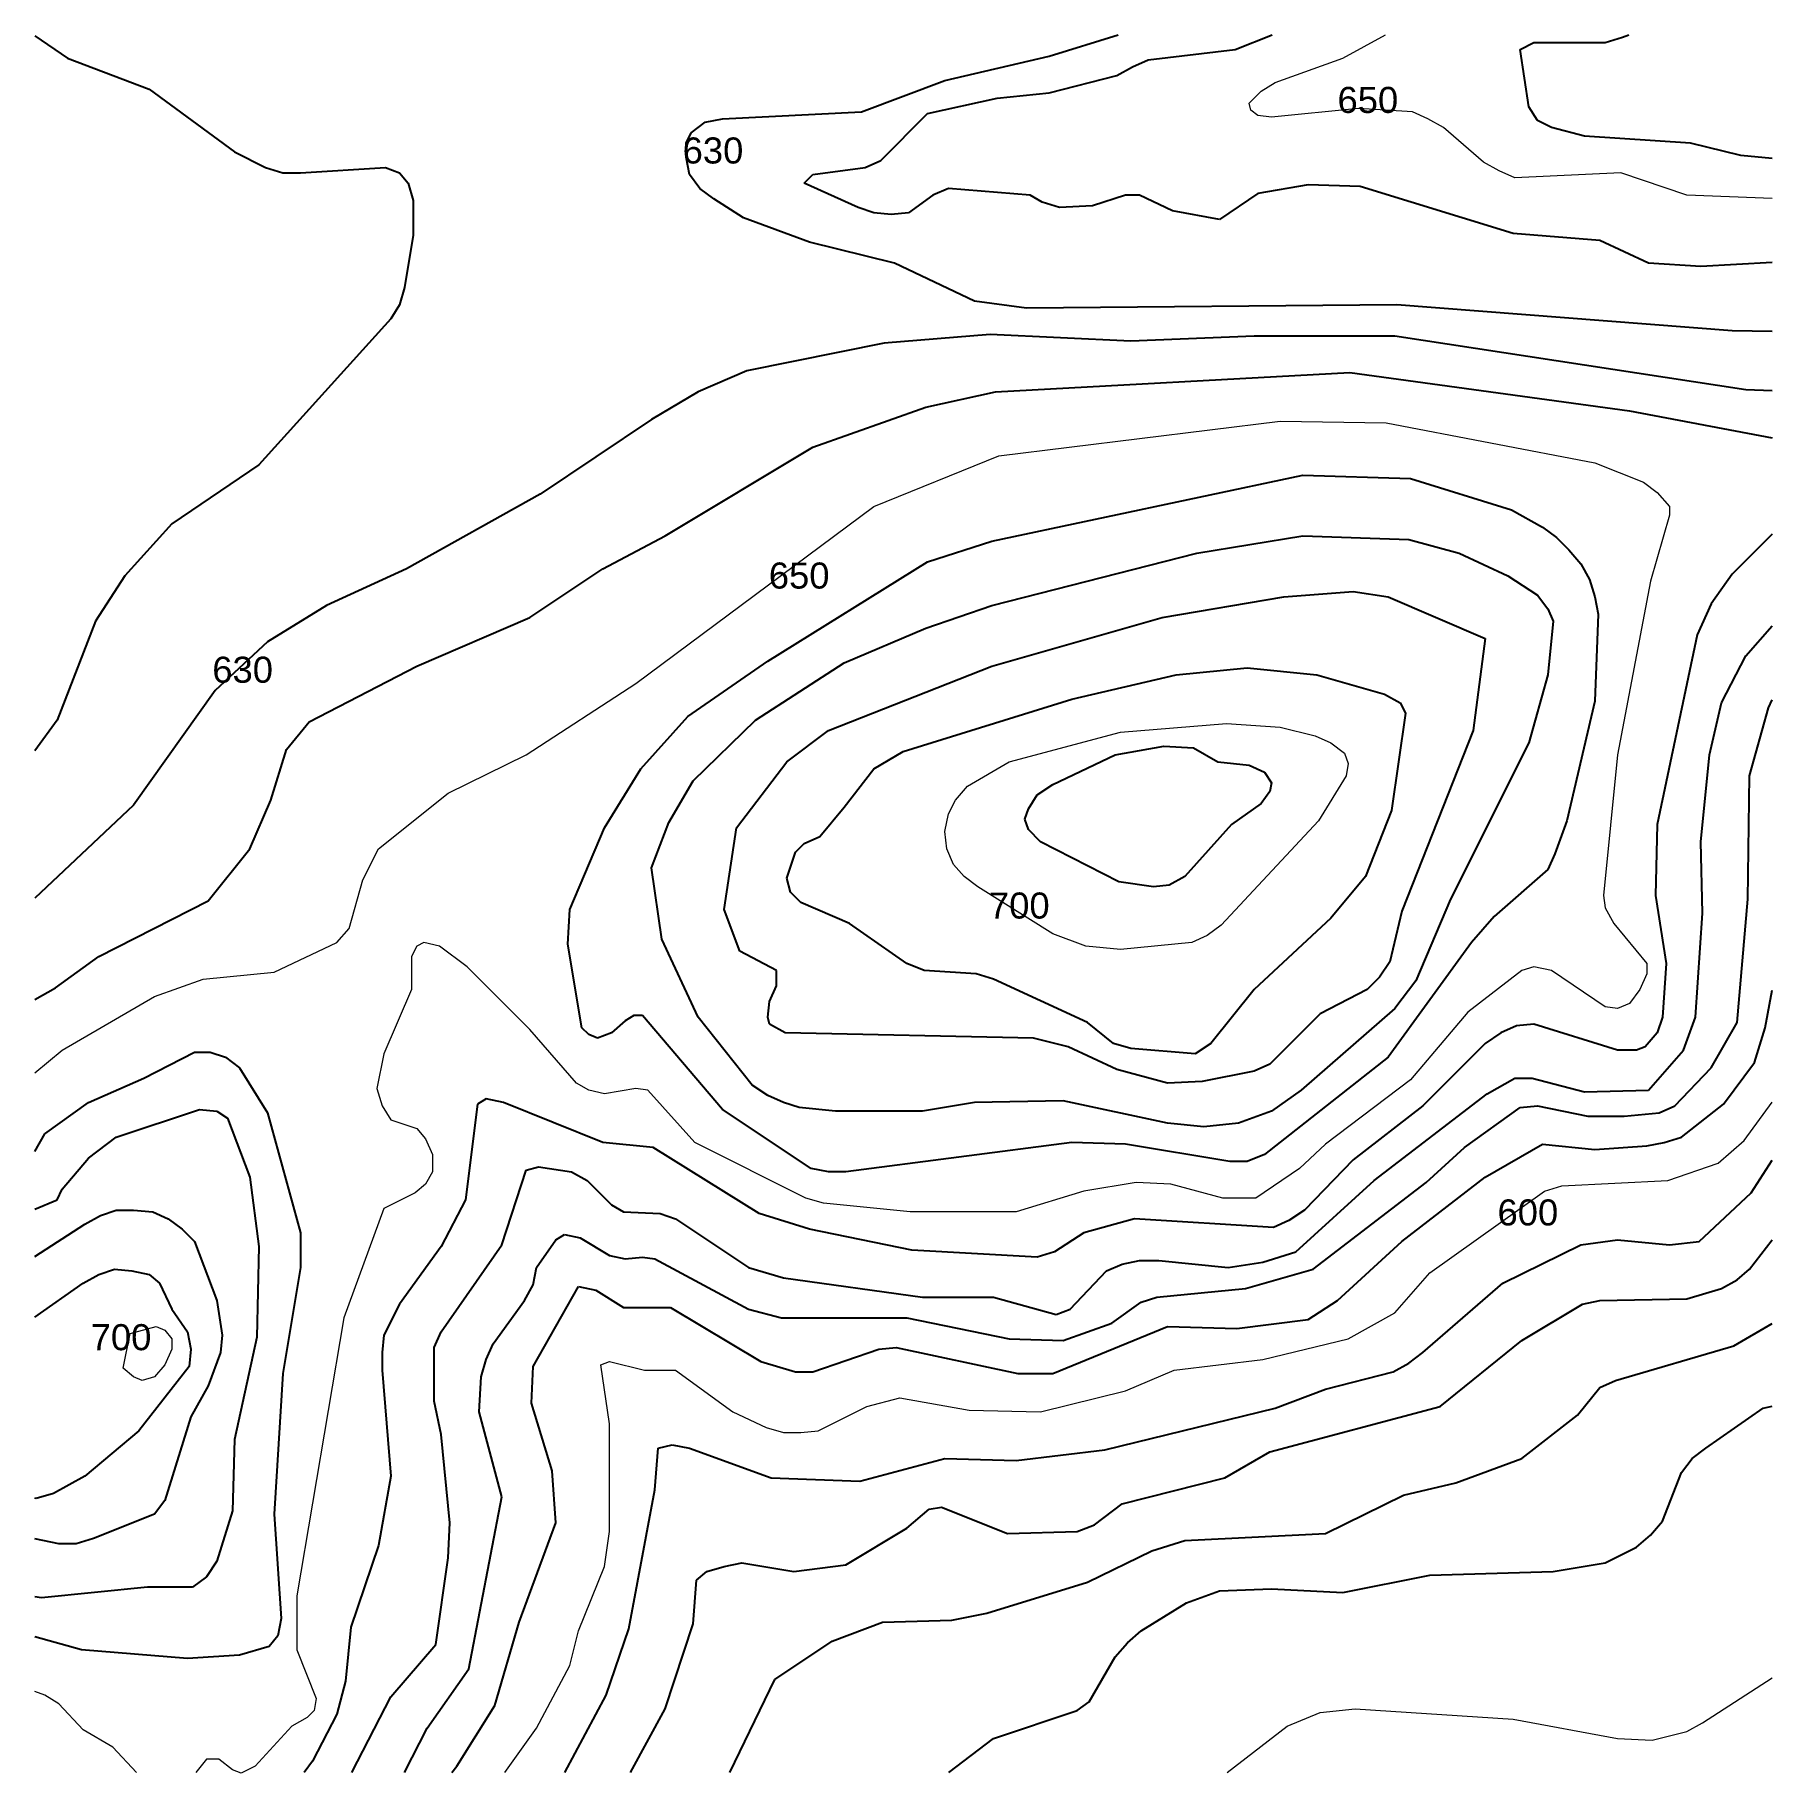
# Model space of a CAD drawing. Header units: metres. Extents: x 3447 to 9243, y 991 to 2215.
# Drawn here: x 3447 to 4447, y 991 to 1991 of the extents above; entities that cross this region are included whole.
import ezdxf

# ---------------------------------------------------------------- set-up
doc = ezdxf.new("R2010")
doc.units = ezdxf.units.M
doc.layers.add('cotas', color=7, linetype='Continuous')
doc.layers.add('l-nivel', color=7, linetype='Continuous')
doc.styles.get("Standard").update_dxf_attribs({"font": 'arial.ttf'})

msp = doc.modelspace()

# ---------------------------------------------------------------- texts
at = {"layer": 'cotas', "char_height": 15, "attachment_point": 1}
for s, insert in [('650', (4196.6, 1961.1)), ('630', (3819.7, 1932)), ('650', (3869.3, 1687.4)), ('630', (3549, 1633.2)), ('700', (3996, 1497.5)), ('600', (4288.7, 1320.9)), ('700', (3479, 1249.1))]:
    msp.add_mtext_dynamic_manual_height_columns(s, width=8.898, gutter_width=12.5, heights=[0], dxfattribs=dict(at, insert=insert))

# ---------------------------------------------------------------- linework, layer by layer
at = {"layer": 'l-nivel', "color": 30, "linetype": 'Continuous', "lineweight": -3}
for p, q in [((4030.7, 1978.7, 630), (4070.3, 1991.1, 630)), ((4137.7, 1982.7, 640), (4159, 1991.1, 640)), ((4360.7, 1989.7, 660), (4364.3, 1991.1, 660)), ((3446.8, 1990.4, 620), (3465.7, 1977.7, 620)), ((4087.7, 1976.7, 640), (4137.7, 1982.7, 640)), ((4301.7, 1982.7, 660), (4309.7, 1986.7, 660)), ((4306.7, 1949.7, 660), (4301.7, 1982.7, 660)), ((4309.7, 1986.7, 660), (4339.7, 1986.7, 660)), ((4339.7, 1986.7, 660), (4350.7, 1986.7, 660)), ((4350.7, 1986.7, 660), (4360.7, 1989.7, 660)), ((3465.7, 1977.7, 620), (3512.7, 1959.7, 620)), ((3970.7, 1964.7, 630), (4030.7, 1978.7, 630)), ((4069.7, 1967.7, 640), (4078.7, 1972.7, 640)), ((4078.7, 1972.7, 640), (4087.7, 1976.7, 640)), ((3922.7, 1946.7, 630), (3970.7, 1964.7, 630)), ((4030.7, 1957.7, 640), (4069.7, 1967.7, 640)), ((3512.7, 1959.7, 620), (3561.7, 1923.7, 620)), ((3960.7, 1945.7, 640), (4000.7, 1954.7, 640)), ((4000.7, 1954.7, 640), (4030.7, 1957.7, 640)), ((3832.7, 1940.7, 630), (3842.7, 1942.7, 630)), ((3842.7, 1942.7, 630), (3922.7, 1946.7, 630)), ((3933.7, 1918.7, 640), (3960.7, 1945.7, 640)), ((4311.7, 1941.7, 660), (4306.7, 1949.7, 660)), ((4319.7, 1937.7, 660), (4311.7, 1941.7, 660)), ((3821.7, 1928.7, 630), (3824.7, 1934.7, 630)), ((3824.7, 1934.7, 630), (3832.7, 1940.7, 630)), ((4338.7, 1932.7, 660), (4319.7, 1937.7, 660)), ((4399.7, 1928.7, 660), (4338.7, 1932.7, 660)), ((3561.7, 1923.7, 620), (3579.7, 1914.7, 620)), ((3821.7, 1920.7, 630), (3821.7, 1928.7, 630)), ((4428.7, 1921.7, 660), (4399.7, 1928.7, 660)), ((4446.8, 1919.9, 660), (4428.7, 1921.7, 660)), ((3579.7, 1914.7, 620), (3589.7, 1911.7, 620)), ((3589.7, 1911.7, 620), (3599.7, 1911.7, 620)), ((3599.7, 1911.7, 620), (3648.7, 1914.7, 620)), ((3648.7, 1914.7, 620), (3656.7, 1911.7, 620)), ((3656.7, 1911.7, 620), (3661.7, 1905.7, 620)), ((3823.7, 1910.7, 630), (3821.7, 1920.7, 630)), ((3894.7, 1910.7, 640), (3924.7, 1914.7, 640)), ((3924.7, 1914.7, 640), (3933.7, 1918.7, 640)), ((3661.7, 1905.7, 620), (3664.7, 1895.7, 620)), ((3829.7, 1902.7, 630), (3823.7, 1910.7, 630)), ((3837.7, 1896.7, 630), (3829.7, 1902.7, 630)), ((3889.7, 1905.7, 640), (3894.7, 1910.7, 640)), ((3920.7, 1891.7, 640), (3889.7, 1905.7, 640)), ((3972.7, 1902.7, 640), (3963.7, 1898.7, 640)), ((4019.7, 1898.7, 640), (3972.7, 1902.7, 640)), ((4179.7, 1904.7, 640), (4150.7, 1899.7, 640)), ((4209.7, 1903.7, 640), (4179.7, 1904.7, 640)), ((4297.7, 1876.7, 640), (4209.7, 1903.7, 640)), ((3664.7, 1895.7, 620), (3664.7, 1875.7, 620)), ((3854.7, 1885.7, 630), (3837.7, 1896.7, 630)), ((3929.7, 1888.7, 640), (3920.7, 1891.7, 640)), ((3963.7, 1898.7, 640), (3949.7, 1888.7, 640)), ((4026.7, 1894.7, 640), (4019.7, 1898.7, 640)), ((4036.7, 1891.7, 640), (4026.7, 1894.7, 640)), ((4055.7, 1892.7, 640), (4036.7, 1891.7, 640)), ((4074.7, 1898.7, 640), (4055.7, 1892.7, 640)), ((4082.7, 1898.7, 640), (4074.7, 1898.7, 640)), ((4101.7, 1889.7, 640), (4082.7, 1898.7, 640)), ((4150.7, 1899.7, 640), (4128.7, 1884.7, 640)), ((3892.7, 1871.7, 630), (3854.7, 1885.7, 630)), ((3939.7, 1887.7, 640), (3929.7, 1888.7, 640)), ((3949.7, 1888.7, 640), (3939.7, 1887.7, 640)), ((4128.7, 1884.7, 640), (4101.7, 1889.7, 640)), ((3664.7, 1875.7, 620), (3659.7, 1845.7, 620)), ((3941.7, 1859.7, 630), (3892.7, 1871.7, 630)), ((4347.7, 1872.7, 640), (4297.7, 1876.7, 640)), ((4375.7, 1859.7, 640), (4347.7, 1872.7, 640)), ((3987.7, 1837.7, 630), (3941.7, 1859.7, 630)), ((4405.7, 1857.7, 640), (4375.7, 1859.7, 640)), ((4446.8, 1860, 640), (4405.7, 1857.7, 640)), ((3659.7, 1845.7, 620), (3656.7, 1835.7, 620)), ((3656.7, 1835.7, 620), (3651.7, 1827.7, 620)), ((4017.7, 1833.7, 630), (3987.7, 1837.7, 630)), ((4230.7, 1835.7, 630), (4017.7, 1833.7, 630)), ((4423.7, 1820.7, 630), (4230.7, 1835.7, 630)), ((3651.7, 1827.7, 620), (3575.7, 1743.7, 620)), ((3935.7, 1813.7, 630), (3856.7, 1797.7, 630)), ((3996.7, 1818.7, 630), (3935.7, 1813.7, 630)), ((4077.7, 1814.7, 630), (3996.7, 1818.7, 630)), ((4148.7, 1817.7, 630), (4077.7, 1814.7, 630)), ((4229.7, 1817.7, 630), (4148.7, 1817.7, 630)), ((4431.7, 1786.7, 630), (4229.7, 1817.7, 630)), ((4446.8, 1820.3, 630), (4423.7, 1820.7, 630)), ((3856.7, 1797.7, 630), (3828.7, 1785.7, 630)), ((3999.7, 1785.7, 640), (4203.7, 1796.7, 640)), ((4203.7, 1796.7, 640), (4364.7, 1774.7, 640)), ((3828.7, 1785.7, 630), (3801.7, 1769.7, 630)), ((3959.7, 1776.7, 640), (3999.7, 1785.7, 640)), ((4446.8, 1786.2, 630), (4431.7, 1786.7, 630)), ((3894.7, 1753.7, 640), (3959.7, 1776.7, 640)), ((4364.7, 1774.7, 640), (4446.8, 1759.2, 640)), ((3801.7, 1769.7, 630), (3737.7, 1726.7, 630)), ((3809.7, 1702.7, 640), (3894.7, 1753.7, 640)), ((3575.7, 1743.7, 620), (3525.7, 1709.7, 620)), ((3997.7, 1699.7, 660), (4176.7, 1737.7, 660)), ((4176.7, 1737.7, 660), (4238.7, 1735.7, 660)), ((4238.7, 1735.7, 660), (4296.7, 1717.7, 660)), ((3737.7, 1726.7, 630), (3660.7, 1683.7, 630)), ((4296.7, 1717.7, 660), (4314.7, 1707.7, 660)), ((3525.7, 1709.7, 620), (3498.7, 1679.7, 620)), ((3773.7, 1683.7, 640), (3809.7, 1702.7, 640)), ((4115.7, 1692.7, 670), (4176.7, 1702.7, 670)), ((4176.7, 1702.7, 670), (4237.7, 1700.7, 670)), ((4314.7, 1707.7, 660), (4322.7, 1701.7, 660)), ((4322.7, 1701.7, 660), (4329.7, 1694.7, 660)), ((4446.8, 1703.8, 640), (4423.7, 1680.7, 640)), ((3960.7, 1687.7, 660), (3997.7, 1699.7, 660)), ((3997.7, 1662.7, 670), (4115.7, 1692.7, 670)), ((4237.7, 1700.7, 670), (4266.7, 1692.7, 670)), ((4266.7, 1692.7, 670), (4294.7, 1679.7, 670)), ((4329.7, 1694.7, 660), (4336.7, 1686.7, 660)), ((3660.7, 1683.7, 630), (3614.7, 1662.7, 630)), ((3731.7, 1655.7, 640), (3773.7, 1683.7, 640)), ((3868.7, 1630.7, 660), (3960.7, 1687.7, 660)), ((4336.7, 1686.7, 660), (4341.7, 1677.7, 660)), ((3498.7, 1679.7, 620), (3481.7, 1653.7, 620)), ((4165.7, 1667.7, 680), (4205.7, 1670.7, 680)), ((4205.7, 1670.7, 680), (4225.7, 1667.7, 680)), ((4294.7, 1679.7, 670), (4311.7, 1668.7, 670)), ((4341.7, 1677.7, 660), (4344.7, 1667.7, 660)), ((4423.7, 1680.7, 640), (4411.7, 1663.7, 640)), ((3614.7, 1662.7, 630), (3580.7, 1641.7, 630)), ((3959.7, 1649.7, 670), (3997.7, 1662.7, 670)), ((4095.7, 1655.7, 680), (4165.7, 1667.7, 680)), ((4225.7, 1667.7, 680), (4281.7, 1643.7, 680)), ((4311.7, 1668.7, 670), (4317.7, 1660.7, 670)), ((4317.7, 1660.7, 670), (4320.7, 1653.7, 670)), ((4344.7, 1667.7, 660), (4346.7, 1657.7, 660)), ((4411.7, 1663.7, 640), (4403.7, 1645.7, 640)), ((3481.7, 1653.7, 620), (3459.7, 1596.7, 620)), ((3666.7, 1627.7, 640), (3731.7, 1655.7, 640)), ((3997.7, 1627.7, 680), (4095.7, 1655.7, 680)), ((4320.7, 1653.7, 670), (4317.7, 1622.7, 670)), ((4346.7, 1657.7, 660), (4344.7, 1607.7, 660)), ((4431.7, 1633.7, 630), (4446.8, 1651, 630)), ((3580.7, 1641.7, 630), (3550.7, 1613.7, 630)), ((3912.7, 1629.7, 670), (3959.7, 1649.7, 670)), ((4281.7, 1643.7, 680), (4274.7, 1590.7, 680)), ((4403.7, 1645.7, 640), (4380.7, 1536.7, 640)), ((3822.7, 1598.7, 660), (3868.7, 1630.7, 660)), ((4417.7, 1606.7, 630), (4431.7, 1633.7, 630)), ((3604.7, 1595.7, 640), (3666.7, 1627.7, 640)), ((3861.7, 1596.7, 670), (3912.7, 1629.7, 670)), ((3903.7, 1590.7, 680), (3997.7, 1627.7, 680)), ((4043.7, 1608.7, 690), (4103.7, 1622.7, 690)), ((4103.7, 1622.7, 690), (4144.7, 1626.7, 690)), ((4144.7, 1626.7, 690), (4184.7, 1622.7, 690)), ((4184.7, 1622.7, 690), (4223.7, 1611.7, 690)), ((4317.7, 1622.7, 670), (4306.7, 1583.7, 670)), ((3550.7, 1613.7, 630), (3503.7, 1547.7, 630)), ((4223.7, 1611.7, 690), (4232.7, 1606.7, 690)), ((3946.7, 1578.7, 690), (4043.7, 1608.7, 690)), ((4235.7, 1600.7, 690), (4227.7, 1544.7, 690)), ((4232.7, 1606.7, 690), (4235.7, 1600.7, 690)), ((4344.7, 1607.7, 660), (4328.7, 1538.7, 660)), ((4410.7, 1576.7, 630), (4417.7, 1606.7, 630)), ((4433.7, 1564.7, 620), (4444.7, 1603.7, 620)), ((4444.7, 1603.7, 620), (4446.8, 1608.4, 620)), ((3459.7, 1596.7, 620), (3446.8, 1579.1, 620)), ((3591.7, 1579.7, 640), (3604.7, 1595.7, 640)), ((3795.7, 1568.7, 660), (3822.7, 1598.7, 660)), ((3825.7, 1561.7, 670), (3861.7, 1596.7, 670)), ((3879.7, 1572.7, 680), (3903.7, 1590.7, 680)), ((4274.7, 1590.7, 680), (4233.7, 1486.7, 680)), ((4068.7, 1576.7, 710), (4096.7, 1581.7, 710)), ((4096.7, 1581.7, 710), (4113.7, 1580.7, 710)), ((4113.7, 1580.7, 710), (4127.7, 1572.7, 710)), ((4306.7, 1583.7, 670), (4261.7, 1493.7, 670)), ((3582.7, 1550.7, 640), (3591.7, 1579.7, 640)), ((3850.7, 1534.7, 680), (3879.7, 1572.7, 680)), ((3929.7, 1568.7, 690), (3946.7, 1578.7, 690)), ((4032.7, 1559.7, 710), (4068.7, 1576.7, 710)), ((4127.7, 1572.7, 710), (4145.7, 1570.7, 710)), ((4145.7, 1570.7, 710), (4154.7, 1566.7, 710)), ((4405.7, 1526.7, 630), (4410.7, 1576.7, 630)), ((3774.7, 1534.7, 660), (3795.7, 1568.7, 660)), ((3811.7, 1537.7, 670), (3825.7, 1561.7, 670)), ((3912.7, 1546.7, 690), (3929.7, 1568.7, 690)), ((4154.7, 1566.7, 710), (4158.7, 1560.7, 710)), ((4158.7, 1560.7, 710), (4157.7, 1555.7, 710)), ((4432.7, 1493.7, 620), (4433.7, 1564.7, 620)), ((3570.7, 1522.7, 640), (3582.7, 1550.7, 640)), ((4018.7, 1545.7, 710), (4023.7, 1553.7, 710)), ((4023.7, 1553.7, 710), (4032.7, 1559.7, 710)), ((4157.7, 1555.7, 710), (4152.7, 1548.7, 710)), ((3503.7, 1547.7, 630), (3446.8, 1494.3, 630)), ((3898.7, 1529.7, 690), (3912.7, 1546.7, 690)), ((4016.7, 1539.7, 710), (4018.7, 1545.7, 710)), ((4152.7, 1548.7, 710), (4135.7, 1536.7, 710)), ((4227.7, 1544.7, 690), (4212.7, 1506.7, 690)), ((3754.7, 1487.7, 660), (3774.7, 1534.7, 660)), ((3801.7, 1511.7, 670), (3811.7, 1537.7, 670)), ((3843.7, 1487.7, 680), (3850.7, 1534.7, 680)), ((4018.7, 1533.7, 710), (4016.7, 1539.7, 710)), ((4025.7, 1526.7, 710), (4018.7, 1533.7, 710)), ((4135.7, 1536.7, 710), (4108.7, 1506.7, 710)), ((4328.7, 1538.7, 660), (4321.7, 1519.7, 660)), ((4380.7, 1536.7, 640), (4379.7, 1495.7, 640)), ((3546.7, 1492.7, 640), (3570.7, 1522.7, 640)), ((3879.7, 1505.7, 690), (3884.7, 1520.7, 690)), ((3884.7, 1520.7, 690), (3889.7, 1525.7, 690)), ((3889.7, 1525.7, 690), (3898.7, 1529.7, 690)), ((4070.7, 1503.7, 710), (4025.7, 1526.7, 710)), ((4406.7, 1485.7, 630), (4405.7, 1526.7, 630)), ((3807.7, 1470.7, 670), (3801.7, 1511.7, 670)), ((4317.7, 1510.7, 660), (4286.7, 1483.7, 660)), ((4321.7, 1519.7, 660), (4317.7, 1510.7, 660)), ((3881.7, 1497.7, 690), (3879.7, 1505.7, 690)), ((4090.7, 1500.7, 710), (4070.7, 1503.7, 710)), ((4099.7, 1501.7, 710), (4090.7, 1500.7, 710)), ((4108.7, 1506.7, 710), (4099.7, 1501.7, 710)), ((4212.7, 1506.7, 690), (4192.7, 1482.7, 690)), ((3483.7, 1460.7, 640), (3546.7, 1492.7, 640)), ((3887.7, 1491.7, 690), (3881.7, 1497.7, 690)), ((3915.7, 1479.7, 690), (3887.7, 1491.7, 690)), ((4261.7, 1493.7, 670), (4241.7, 1446.7, 670)), ((4379.7, 1495.7, 640), (4385.7, 1456.7, 640)), ((4426.7, 1422.7, 620), (4432.7, 1493.7, 620)), ((3753.7, 1467.7, 660), (3754.7, 1487.7, 660)), ((3852.7, 1463.7, 680), (3843.7, 1487.7, 680)), ((4192.7, 1482.7, 690), (4148.7, 1441.7, 690)), ((4233.7, 1486.7, 680), (4226.7, 1457.7, 680)), ((4286.7, 1483.7, 660), (4273.7, 1468.7, 660)), ((4402.7, 1425.7, 630), (4406.7, 1485.7, 630)), ((3828.7, 1425.7, 670), (3807.7, 1470.7, 670)), ((3948.7, 1456.7, 690), (3915.7, 1479.7, 690)), ((3458.7, 1442.7, 640), (3483.7, 1460.7, 640)), ((3761.7, 1419.7, 660), (3753.7, 1467.7, 660)), ((3873.7, 1452.7, 680), (3852.7, 1463.7, 680)), ((4273.7, 1468.7, 660), (4225.7, 1402.7, 660)), ((3873.7, 1443.7, 680), (3873.7, 1452.7, 680)), ((3958.7, 1452.7, 690), (3948.7, 1456.7, 690)), ((3988.7, 1450.7, 690), (3958.7, 1452.7, 690)), ((3998.7, 1447.7, 690), (3988.7, 1450.7, 690)), ((4226.7, 1457.7, 680), (4220.7, 1448.7, 680)), ((4385.7, 1456.7, 640), (4383.7, 1425.7, 640)), ((3446.8, 1436, 640), (3458.7, 1442.7, 640)), ((3869.7, 1434.7, 680), (3873.7, 1443.7, 680)), ((4052.7, 1422.7, 690), (3998.7, 1447.7, 690)), ((4148.7, 1441.7, 690), (4123.7, 1410.7, 690)), ((4213.7, 1441.7, 680), (4186.7, 1427.7, 680)), ((4220.7, 1448.7, 680), (4213.7, 1441.7, 680)), ((4241.7, 1446.7, 670), (4229.7, 1430.7, 670)), ((4442.7, 1419.7, 610), (4446.8, 1441.3, 610)), ((3868.7, 1425.7, 680), (3869.7, 1434.7, 680)), ((4229.7, 1430.7, 670), (4175.7, 1383.7, 670)), ((3786.7, 1423.7, 660), (3778.7, 1416.7, 660)), ((3791.7, 1426.7, 660), (3786.7, 1423.7, 660)), ((3796.7, 1426.7, 660), (3791.7, 1426.7, 660)), ((3842.7, 1372.7, 660), (3796.7, 1426.7, 660)), ((3859.7, 1386.7, 670), (3828.7, 1425.7, 670)), ((3869.7, 1421.7, 680), (3868.7, 1425.7, 680)), ((3878.7, 1416.7, 680), (3869.7, 1421.7, 680)), ((4067.7, 1410.7, 690), (4052.7, 1422.7, 690)), ((4186.7, 1427.7, 680), (4157.7, 1398.7, 680)), ((4299.7, 1420.7, 640), (4290.7, 1416.7, 640)), ((4309.7, 1421.7, 640), (4299.7, 1420.7, 640)), ((4357.7, 1406.7, 640), (4309.7, 1421.7, 640)), ((4383.7, 1425.7, 640), (4380.7, 1416.7, 640)), ((4395.7, 1406.7, 630), (4402.7, 1425.7, 630)), ((4411.7, 1396.7, 620), (4426.7, 1422.7, 620)), ((3765.7, 1415.7, 660), (3761.7, 1419.7, 660)), ((3770.7, 1413.7, 660), (3765.7, 1415.7, 660)), ((3778.7, 1416.7, 660), (3770.7, 1413.7, 660)), ((4021.7, 1413.7, 680), (3878.7, 1416.7, 680)), ((4041.7, 1408.7, 680), (4021.7, 1413.7, 680)), ((4077.7, 1407.7, 690), (4067.7, 1410.7, 690)), ((4123.7, 1410.7, 690), (4114.7, 1404.7, 690)), ((4281.7, 1410.7, 640), (4245.7, 1374.7, 640)), ((4290.7, 1416.7, 640), (4281.7, 1410.7, 640)), ((4380.7, 1416.7, 640), (4373.7, 1408.7, 640)), ((4436.7, 1399.7, 610), (4442.7, 1419.7, 610)), ((3509.7, 1390.7, 660), (3538.7, 1405.7, 660)), ((3538.7, 1405.7, 660), (3547.7, 1405.7, 660)), ((3547.7, 1405.7, 660), (3556.7, 1402.7, 660)), ((3556.7, 1402.7, 660), (3564.7, 1396.7, 660)), ((4069.7, 1395.7, 680), (4041.7, 1408.7, 680)), ((4114.7, 1404.7, 690), (4077.7, 1407.7, 690)), ((4225.7, 1402.7, 660), (4154.7, 1346.7, 660)), ((4368.7, 1406.7, 640), (4357.7, 1406.7, 640)), ((4373.7, 1408.7, 640), (4368.7, 1406.7, 640)), ((4375.7, 1383.7, 630), (4395.7, 1406.7, 630)), ((3477.7, 1376.7, 660), (3509.7, 1390.7, 660)), ((3564.7, 1396.7, 660), (3580.7, 1370.7, 660)), ((4098.7, 1387.7, 680), (4069.7, 1395.7, 680)), ((4148.7, 1394.7, 680), (4118.7, 1388.7, 680)), ((4157.7, 1398.7, 680), (4148.7, 1394.7, 680)), ((4282.7, 1381.7, 630), (4298.7, 1390.7, 630)), ((4298.7, 1390.7, 630), (4308.7, 1390.7, 630)), ((4308.7, 1390.7, 630), (4338.7, 1382.7, 630)), ((4390.7, 1374.7, 620), (4411.7, 1396.7, 620)), ((4418.7, 1375.7, 610), (4436.7, 1399.7, 610)), ((3868.7, 1380.7, 670), (3859.7, 1386.7, 670)), ((3877.7, 1376.7, 670), (3868.7, 1380.7, 670)), ((4118.7, 1388.7, 680), (4098.7, 1387.7, 680)), ((4175.7, 1383.7, 670), (4158.7, 1371.7, 670)), ((4217.7, 1331.7, 630), (4282.7, 1381.7, 630)), ((4338.7, 1382.7, 630), (4375.7, 1383.7, 630)), ((3452.7, 1358.7, 660), (3477.7, 1376.7, 660)), ((3493.7, 1356.7, 670), (3541.7, 1372.7, 670)), ((3541.7, 1372.7, 670), (3551.7, 1371.7, 670)), ((3551.7, 1371.7, 670), (3557.7, 1367.7, 670)), ((3580.7, 1370.7, 660), (3599.7, 1301.7, 660)), ((3701.7, 1375.7, 640), (3694.7, 1320.7, 640)), ((3706.7, 1378.7, 640), (3701.7, 1375.7, 640)), ((3716.7, 1376.7, 640), (3706.7, 1378.7, 640)), ((3773.7, 1353.7, 640), (3716.7, 1376.7, 640)), ((3893.7, 1338.7, 660), (3842.7, 1372.7, 660)), ((3886.7, 1373.7, 670), (3877.7, 1376.7, 670)), ((3907.7, 1371.7, 670), (3886.7, 1373.7, 670)), ((3957.7, 1371.7, 670), (3907.7, 1371.7, 670)), ((3987.7, 1376.7, 670), (3957.7, 1371.7, 670)), ((4038.7, 1377.7, 670), (3987.7, 1376.7, 670)), ((4098.7, 1364.7, 670), (4038.7, 1377.7, 670)), ((4158.7, 1371.7, 670), (4139.7, 1364.7, 670)), ((4245.7, 1374.7, 640), (4205.7, 1343.7, 640)), ((4269.7, 1350.7, 620), (4301.7, 1373.7, 620)), ((4301.7, 1373.7, 620), (4311.7, 1374.7, 620)), ((4311.7, 1374.7, 620), (4340.7, 1368.7, 620)), ((4361.7, 1368.7, 620), (4381.7, 1370.7, 620)), ((4381.7, 1370.7, 620), (4390.7, 1374.7, 620)), ((4394.7, 1356.7, 610), (4418.7, 1375.7, 610)), ((3557.7, 1367.7, 670), (3570.7, 1333.7, 670)), ((4119.7, 1362.7, 670), (4098.7, 1364.7, 670)), ((4139.7, 1364.7, 670), (4119.7, 1362.7, 670)), ((4340.7, 1368.7, 620), (4361.7, 1368.7, 620)), ((3446.8, 1348.4, 660), (3452.7, 1358.7, 660)), ((3477.7, 1344.7, 670), (3493.7, 1356.7, 670)), ((3802.7, 1350.7, 640), (3773.7, 1353.7, 640)), ((3863.7, 1312.7, 640), (3802.7, 1350.7, 640)), ((4043.7, 1353.7, 660), (3913.7, 1336.7, 660)), ((4074.7, 1352.7, 660), (4043.7, 1353.7, 660)), ((4134.7, 1342.7, 660), (4074.7, 1352.7, 660)), ((4247.7, 1330.7, 620), (4269.7, 1350.7, 620)), ((4281.7, 1333.7, 610), (4314.7, 1352.7, 610)), ((4314.7, 1352.7, 610), (4344.7, 1349.7, 610)), ((4344.7, 1349.7, 610), (4374.7, 1351.7, 610)), ((4374.7, 1351.7, 610), (4384.7, 1353.7, 610)), ((4384.7, 1353.7, 610), (4394.7, 1356.7, 610)), ((3462.7, 1326.7, 670), (3477.7, 1344.7, 670)), ((4144.7, 1342.7, 660), (4134.7, 1342.7, 660)), ((4154.7, 1346.7, 660), (4144.7, 1342.7, 660)), ((4205.7, 1343.7, 640), (4177.7, 1314.7, 640)), ((4434.7, 1324.7, 590), (4446.8, 1343.4, 590)), ((3570.7, 1333.7, 670), (3575.7, 1293.7, 670)), ((3715.7, 1294.7, 630), (3729.7, 1337.7, 630)), ((3729.7, 1337.7, 630), (3736.7, 1339.7, 630)), ((3736.7, 1339.7, 630), (3755.7, 1336.7, 630)), ((3755.7, 1336.7, 630), (3764.7, 1331.7, 630)), ((3764.7, 1331.7, 630), (3778.7, 1317.7, 630)), ((3903.7, 1336.7, 660), (3893.7, 1338.7, 660)), ((3913.7, 1336.7, 660), (3903.7, 1336.7, 660)), ((4172.7, 1290.7, 630), (4217.7, 1331.7, 630)), ((4182.7, 1280.7, 620), (4247.7, 1330.7, 620)), ((4233.7, 1296.7, 610), (4281.7, 1333.7, 610)), ((3446.8, 1315.2, 670), (3459.7, 1320.7, 670)), ((3459.7, 1320.7, 670), (3462.7, 1326.7, 670)), ((3694.7, 1320.7, 640), (3680.7, 1293.7, 640)), ((4404.7, 1296.7, 590), (4434.7, 1324.7, 590)), ((3475.7, 1306.7, 680), (3484.7, 1311.7, 680)), ((3484.7, 1311.7, 680), (3493.7, 1314.7, 680)), ((3493.7, 1314.7, 680), (3503.7, 1314.7, 680)), ((3503.7, 1314.7, 680), (3514.7, 1313.7, 680)), ((3514.7, 1313.7, 680), (3523.7, 1309.7, 680)), ((3778.7, 1317.7, 630), (3785.7, 1313.7, 630)), ((3785.7, 1313.7, 630), (3806.7, 1312.7, 630)), ((3806.7, 1312.7, 630), (3815.7, 1309.7, 630)), ((3892.7, 1303.7, 640), (3863.7, 1312.7, 640)), ((4177.7, 1314.7, 640), (4168.7, 1308.7, 640)), ((3446.8, 1288, 680), (3475.7, 1306.7, 680)), ((3523.7, 1309.7, 680), (3531.7, 1303.7, 680)), ((3531.7, 1303.7, 680), (3538.7, 1296.7, 680)), ((3599.7, 1301.7, 660), (3599.7, 1281.7, 660)), ((3746.7, 1297.7, 620), (3751.7, 1300.7, 620)), ((3751.7, 1300.7, 620), (3760.7, 1298.7, 620)), ((3815.7, 1309.7, 630), (3857.7, 1281.7, 630)), ((3951.7, 1291.7, 640), (3892.7, 1303.7, 640)), ((4050.7, 1301.7, 640), (4033.7, 1290.7, 640)), ((4079.7, 1309.7, 640), (4050.7, 1301.7, 640)), ((4159.7, 1304.7, 640), (4079.7, 1309.7, 640)), ((4168.7, 1308.7, 640), (4159.7, 1304.7, 640)), ((3538.7, 1296.7, 680), (3551.7, 1262.7, 680)), ((3575.7, 1293.7, 670), (3574.7, 1241.7, 670)), ((3680.7, 1293.7, 640), (3656.7, 1260.7, 640)), ((3680.7, 1244.7, 630), (3715.7, 1294.7, 630)), ((3735.7, 1281.7, 620), (3746.7, 1297.7, 620)), ((3760.7, 1298.7, 620), (3777.7, 1288.7, 620)), ((4023.7, 1287.7, 640), (3951.7, 1291.7, 640)), ((4033.7, 1290.7, 640), (4023.7, 1287.7, 640)), ((4153.7, 1284.7, 630), (4172.7, 1290.7, 630)), ((4196.7, 1262.7, 610), (4233.7, 1296.7, 610)), ((4291.7, 1272.7, 590), (4336.7, 1294.7, 590)), ((4336.7, 1294.7, 590), (4357.7, 1297.7, 590)), ((4357.7, 1297.7, 590), (4387.7, 1294.7, 590)), ((4387.7, 1294.7, 590), (4404.7, 1296.7, 590)), ((4433.7, 1280.7, 580), (4446.8, 1297.6, 580)), ((3483.7, 1277.7, 690), (3492.7, 1280.7, 690)), ((3492.7, 1280.7, 690), (3502.7, 1279.7, 690)), ((3599.7, 1281.7, 660), (3589.7, 1220.7, 660)), ((3733.7, 1271.7, 620), (3735.7, 1281.7, 620)), ((3777.7, 1288.7, 620), (3786.7, 1286.7, 620)), ((3786.7, 1286.7, 620), (3796.7, 1287.7, 620)), ((3796.7, 1287.7, 620), (3803.7, 1286.7, 620)), ((3803.7, 1286.7, 620), (3857.7, 1257.7, 620)), ((3857.7, 1281.7, 630), (3877.7, 1275.7, 630)), ((4063.7, 1279.7, 630), (4072.7, 1283.7, 630)), ((4072.7, 1283.7, 630), (4082.7, 1285.7, 630)), ((4082.7, 1285.7, 630), (4093.7, 1285.7, 630)), ((4093.7, 1285.7, 630), (4133.7, 1281.7, 630)), ((4133.7, 1281.7, 630), (4153.7, 1284.7, 630)), ((4143.7, 1269.7, 620), (4182.7, 1280.7, 620)), ((4426.7, 1274.7, 580), (4433.7, 1280.7, 580)), ((3446.8, 1253.2, 690), (3474.7, 1272.7, 690)), ((3474.7, 1272.7, 690), (3483.7, 1277.7, 690)), ((3502.7, 1279.7, 690), (3512.7, 1277.7, 690)), ((3512.7, 1277.7, 690), (3518.7, 1272.7, 690)), ((3518.7, 1272.7, 690), (3525.7, 1257.7, 690)), ((3728.7, 1262.7, 620), (3733.7, 1271.7, 620)), ((3733.7, 1224.7, 610), (3759.7, 1270.7, 610)), ((3759.7, 1270.7, 610), (3769.7, 1268.7, 610)), ((3877.7, 1275.7, 630), (3957.7, 1264.7, 630)), ((4042.7, 1257.7, 630), (4063.7, 1279.7, 630)), ((4245.7, 1232.7, 590), (4291.7, 1272.7, 590)), ((4417.7, 1269.7, 580), (4426.7, 1274.7, 580)), ((3551.7, 1262.7, 680), (3554.7, 1242.7, 680)), ((3656.7, 1260.7, 640), (3647.7, 1242.7, 640)), ((3710.7, 1237.7, 620), (3728.7, 1262.7, 620)), ((3769.7, 1268.7, 610), (3785.7, 1258.7, 610)), ((3957.7, 1264.7, 630), (3998.7, 1264.7, 630)), ((3998.7, 1264.7, 630), (4034.7, 1254.7, 630)), ((4066.7, 1249.7, 620), (4083.7, 1261.7, 620)), ((4083.7, 1261.7, 620), (4092.7, 1264.7, 620)), ((4092.7, 1264.7, 620), (4143.7, 1269.7, 620)), ((4179.7, 1251.7, 610), (4196.7, 1262.7, 610)), ((4302.7, 1239.7, 580), (4337.7, 1260.7, 580)), ((4337.7, 1260.7, 580), (4347.7, 1262.7, 580)), ((4347.7, 1262.7, 580), (4397.7, 1263.7, 580)), ((4397.7, 1263.7, 580), (4417.7, 1269.7, 580)), ((3525.7, 1257.7, 690), (3534.7, 1244.7, 690)), ((3785.7, 1258.7, 610), (3812.7, 1258.7, 610)), ((3812.7, 1258.7, 610), (3864.7, 1227.7, 610)), ((3857.7, 1257.7, 620), (3876.7, 1252.7, 620)), ((3876.7, 1252.7, 620), (3948.7, 1252.7, 620)), ((3948.7, 1252.7, 620), (4007.7, 1240.7, 620)), ((4034.7, 1254.7, 630), (4042.7, 1257.7, 630)), ((4138.7, 1246.7, 610), (4179.7, 1251.7, 610)), ((3534.7, 1244.7, 690), (3536.7, 1234.7, 690)), ((3554.7, 1242.7, 680), (3553.7, 1232.7, 680)), ((3574.7, 1241.7, 670), (3561.7, 1182.7, 670)), ((3647.7, 1242.7, 640), (3646.7, 1232.7, 640)), ((3676.7, 1235.7, 630), (3680.7, 1244.7, 630)), ((4007.7, 1240.7, 620), (4038.7, 1239.7, 620)), ((4032.7, 1220.7, 610), (4098.7, 1247.7, 610)), ((4038.7, 1239.7, 620), (4066.7, 1249.7, 620)), ((4098.7, 1247.7, 610), (4138.7, 1246.7, 610)), ((4424.7, 1236.7, 570), (4446.8, 1249.4, 570)), ((3536.7, 1234.7, 690), (3535.7, 1224.7, 690)), ((3553.7, 1232.7, 680), (3546.7, 1213.7, 680)), ((3646.7, 1232.7, 640), (3646.7, 1222.7, 640)), ((3676.7, 1204.7, 630), (3676.7, 1235.7, 630)), ((3706.7, 1228.7, 620), (3710.7, 1237.7, 620)), ((3894.7, 1221.7, 610), (3932.7, 1234.7, 610)), ((3932.7, 1234.7, 610), (3942.7, 1235.7, 610)), ((3942.7, 1235.7, 610), (4012.7, 1220.7, 610)), ((4237.7, 1226.7, 590), (4245.7, 1232.7, 590)), ((4255.7, 1201.7, 580), (4302.7, 1239.7, 580)), ((4356.7, 1216.7, 570), (4424.7, 1236.7, 570)), ((3535.7, 1224.7, 690), (3506.7, 1187.7, 690)), ((3589.7, 1220.7, 660), (3584.7, 1139.7, 660)), ((3646.7, 1222.7, 640), (3651.7, 1161.7, 640)), ((3703.7, 1218.7, 620), (3706.7, 1228.7, 620)), ((3732.7, 1203.7, 610), (3733.7, 1224.7, 610)), ((3864.7, 1227.7, 610), (3884.7, 1221.7, 610)), ((3884.7, 1221.7, 610), (3894.7, 1221.7, 610)), ((4012.7, 1220.7, 610), (4032.7, 1220.7, 610)), ((4189.7, 1211.7, 590), (4228.7, 1221.7, 590)), ((4228.7, 1221.7, 590), (4237.7, 1226.7, 590)), ((3546.7, 1213.7, 680), (3536.7, 1195.7, 680)), ((3702.7, 1198.7, 620), (3703.7, 1218.7, 620)), ((4160.7, 1200.7, 590), (4189.7, 1211.7, 590)), ((4334.7, 1196.7, 570), (4347.7, 1212.7, 570)), ((4347.7, 1212.7, 570), (4356.7, 1216.7, 570)), ((3680.7, 1185.7, 630), (3676.7, 1204.7, 630)), ((3744.7, 1164.7, 610), (3732.7, 1203.7, 610)), ((4062.7, 1176.7, 590), (4160.7, 1200.7, 590)), ((4157.7, 1175.7, 580), (4255.7, 1201.7, 580)), ((4408.7, 1177.7, 560), (4441.7, 1200.7, 560)), ((4441.7, 1200.7, 560), (4446.8, 1202, 560)), ((3536.7, 1195.7, 680), (3521.7, 1147.7, 680)), ((3715.7, 1149.7, 620), (3702.7, 1198.7, 620)), ((4302.7, 1171.7, 570), (4334.7, 1196.7, 570)), ((3506.7, 1187.7, 690), (3475.7, 1161.7, 690)), ((3561.7, 1182.7, 670), (3560.7, 1141.7, 670)), ((3685.7, 1134.7, 630), (3680.7, 1185.7, 630)), ((3803.7, 1153.7, 590), (3805.7, 1177.7, 590)), ((3805.7, 1177.7, 590), (3813.7, 1179.7, 590)), ((3813.7, 1179.7, 590), (3823.7, 1177.7, 590)), ((3823.7, 1177.7, 590), (3870.7, 1160.7, 590)), ((3921.7, 1158.7, 590), (3970.7, 1171.7, 590)), ((3970.7, 1171.7, 590), (4011.7, 1170.7, 590)), ((4011.7, 1170.7, 590), (4062.7, 1176.7, 590)), ((4131.7, 1160.7, 580), (4157.7, 1175.7, 580)), ((4264.7, 1157.7, 570), (4302.7, 1171.7, 570)), ((4394.7, 1163.7, 560), (4400.7, 1171.7, 560)), ((4400.7, 1171.7, 560), (4408.7, 1177.7, 560)), ((3475.7, 1161.7, 690), (3457.7, 1151.7, 690)), ((3651.7, 1161.7, 640), (3644.7, 1121.7, 640)), ((3746.7, 1134.7, 610), (3744.7, 1164.7, 610)), ((3870.7, 1160.7, 590), (3921.7, 1158.7, 590)), ((4072.7, 1145.7, 580), (4131.7, 1160.7, 580)), ((4383.7, 1135.7, 560), (4394.7, 1163.7, 560)), ((3457.7, 1151.7, 690), (3447.7, 1148.7, 690)), ((3788.7, 1073.7, 590), (3803.7, 1153.7, 590)), ((4189.7, 1128.7, 570), (4234.7, 1150.7, 570)), ((4234.7, 1150.7, 570), (4264.7, 1157.7, 570)), ((3447.7, 1148.7, 690), (3446.8, 1148.9, 690)), ((3521.7, 1147.7, 680), (3515.7, 1139.7, 680)), ((3560.7, 1141.7, 670), (3551.7, 1112.7, 670)), ((3696.7, 1050.7, 620), (3715.7, 1149.7, 620)), ((3948.7, 1131.7, 580), (3961.7, 1142.7, 580)), ((3961.7, 1142.7, 580), (3968.7, 1143.7, 580)), ((3968.7, 1143.7, 580), (4006.7, 1128.7, 580)), ((4056.7, 1133.7, 580), (4072.7, 1145.7, 580)), ((3515.7, 1139.7, 680), (3480.7, 1125.7, 680)), ((3584.7, 1139.7, 660), (3588.7, 1079.7, 660)), ((3684.7, 1114.7, 630), (3685.7, 1134.7, 630)), ((3725.7, 1077.7, 610), (3746.7, 1134.7, 610)), ((3913.7, 1110.7, 580), (3948.7, 1131.7, 580)), ((4046.7, 1129.7, 580), (4056.7, 1133.7, 580)), ((4376.7, 1127.7, 560), (4383.7, 1135.7, 560)), ((3460.7, 1122.7, 680), (3446.8, 1125.5, 680)), ((3470.7, 1122.7, 680), (3460.7, 1122.7, 680)), ((3480.7, 1125.7, 680), (3470.7, 1122.7, 680)), ((3644.7, 1121.7, 640), (3628.7, 1074.7, 640)), ((4006.7, 1128.7, 580), (4046.7, 1129.7, 580)), ((4089.7, 1118.7, 570), (4108.7, 1124.7, 570)), ((4108.7, 1124.7, 570), (4189.7, 1128.7, 570)), ((4350.7, 1111.7, 560), (4368.7, 1120.7, 560)), ((4368.7, 1120.7, 560), (4376.7, 1127.7, 560)), ((3551.7, 1112.7, 670), (3545.7, 1103.7, 670)), ((3677.7, 1064.7, 630), (3684.7, 1114.7, 630)), ((3843.7, 1109.7, 580), (3853.7, 1111.7, 580)), ((3853.7, 1111.7, 580), (3883.7, 1106.7, 580)), ((3883.7, 1106.7, 580), (3913.7, 1110.7, 580)), ((4052.7, 1100.7, 570), (4089.7, 1118.7, 570)), ((4320.7, 1106.7, 560), (4350.7, 1111.7, 560)), ((3545.7, 1103.7, 670), (3537.7, 1097.7, 670)), ((3825.7, 1076.7, 580), (3827.7, 1101.7, 580)), ((3827.7, 1101.7, 580), (3833.7, 1106.7, 580)), ((3833.7, 1106.7, 580), (3843.7, 1109.7, 580)), ((3994.7, 1082.7, 570), (4052.7, 1100.7, 570)), ((4199.7, 1094.7, 560), (4249.7, 1104.7, 560)), ((4249.7, 1104.7, 560), (4320.7, 1106.7, 560)), ((3450.7, 1091.7, 670), (3446.8, 1092.1, 670)), ((3511.7, 1097.7, 670), (3450.7, 1091.7, 670)), ((3537.7, 1097.7, 670), (3511.7, 1097.7, 670)), ((4109.7, 1088.7, 560), (4128.7, 1095.7, 560)), ((4128.7, 1095.7, 560), (4158.7, 1096.7, 560)), ((4158.7, 1096.7, 560), (4199.7, 1094.7, 560)), ((3974.7, 1078.7, 570), (3994.7, 1082.7, 570)), ((4083.7, 1072.7, 560), (4109.7, 1088.7, 560)), ((3588.7, 1079.7, 660), (3586.7, 1069.7, 660)), ((3628.7, 1074.7, 640), (3625.7, 1043.7, 640)), ((3711.7, 1029.7, 610), (3725.7, 1077.7, 610)), ((3775.7, 1035.7, 590), (3788.7, 1073.7, 590)), ((3809.7, 1027.7, 580), (3825.7, 1076.7, 580)), ((3905.7, 1066.7, 570), (3934.7, 1077.7, 570)), ((3934.7, 1077.7, 570), (3974.7, 1078.7, 570)), ((4075.7, 1065.7, 560), (4083.7, 1072.7, 560)), ((3473.7, 1061.7, 660), (3446.8, 1069.2, 660)), ((3534.7, 1056.7, 660), (3473.7, 1061.7, 660)), ((3581.7, 1063.7, 660), (3564.7, 1058.7, 660)), ((3586.7, 1069.7, 660), (3581.7, 1063.7, 660)), ((3651.7, 1034.7, 630), (3677.7, 1064.7, 630)), ((3872.7, 1044.7, 570), (3905.7, 1066.7, 570)), ((4068.7, 1057.7, 560), (4075.7, 1065.7, 560)), ((3564.7, 1058.7, 660), (3534.7, 1056.7, 660)), ((3672.7, 1016.7, 620), (3696.7, 1050.7, 620)), ((4053.7, 1031.7, 560), (4068.7, 1057.7, 560)), ((3625.7, 1043.7, 640), (3620.7, 1024.7, 640)), ((3846.8, 991.1, 570), (3872.7, 1044.7, 570)), ((3629.4, 991.1, 630), (3651.7, 1034.7, 630)), ((3751.9, 991.1, 590), (3775.7, 1035.7, 590)), ((4046.7, 1026.7, 560), (4053.7, 1031.7, 560)), ((3620.7, 1024.7, 640), (3606.7, 997.7, 640)), ((3689.7, 994.7, 610), (3711.7, 1029.7, 610)), ((3789.8, 991.1, 580), (3809.7, 1027.7, 580)), ((3998.7, 1010.7, 560), (4046.7, 1026.7, 560)), ((3659.7, 991.1, 620), (3672.7, 1016.7, 620)), ((3972.9, 991.1, 560), (3998.7, 1010.7, 560)), ((3606.7, 997.7, 640), (3601.9, 991.1, 640)), ((3686.8, 991.1, 610), (3689.7, 994.7, 610))]:
    msp.add_line(p, q, dxfattribs=at)
at = {"layer": 'l-nivel', "color": 40, "linetype": 'Continuous', "lineweight": 9}
for p, q in [((4199.7, 1977.7, 650), (4224.3, 1991.1, 650)), ((4160.7, 1963.7, 650), (4199.7, 1977.7, 650)), ((4152.7, 1958.7, 650), (4160.7, 1963.7, 650)), ((4145.7, 1951.7, 650), (4152.7, 1958.7, 650)), ((4146.7, 1947.7, 650), (4145.7, 1951.7, 650)), ((4150.7, 1944.7, 650), (4146.7, 1947.7, 650)), ((4158.7, 1943.7, 650), (4150.7, 1944.7, 650)), ((4208.7, 1948.7, 650), (4158.7, 1943.7, 650)), ((4239.7, 1946.7, 650), (4208.7, 1948.7, 650)), ((4248.7, 1942.7, 650), (4239.7, 1946.7, 650)), ((4257.7, 1937.7, 650), (4248.7, 1942.7, 650)), ((4280.7, 1917.7, 650), (4257.7, 1937.7, 650)), ((4289.7, 1912.7, 650), (4280.7, 1917.7, 650)), ((4298.7, 1908.7, 650), (4289.7, 1912.7, 650)), ((4359.7, 1911.7, 650), (4298.7, 1908.7, 650)), ((4397.7, 1898.7, 650), (4359.7, 1911.7, 650)), ((4446.8, 1896.8, 650), (4397.7, 1898.7, 650)), ((4001.7, 1748.7, 650), (4163.7, 1768.7, 650)), ((4163.7, 1768.7, 650), (4224.7, 1767.7, 650)), ((4224.7, 1767.7, 650), (4344.7, 1744.7, 650)), ((3929.7, 1719.7, 650), (4001.7, 1748.7, 650)), ((4344.7, 1744.7, 650), (4372.7, 1733.7, 650)), ((4372.7, 1733.7, 650), (4380.7, 1727.7, 650)), ((4380.7, 1727.7, 650), (4387.7, 1719.7, 650)), ((3792.7, 1617.7, 650), (3929.7, 1719.7, 650)), ((4387.7, 1714.7, 650), (4376.7, 1676.7, 650)), ((4387.7, 1719.7, 650), (4387.7, 1714.7, 650)), ((4376.7, 1676.7, 650), (4357.7, 1576.7, 650)), ((3729.7, 1576.7, 650), (3792.7, 1617.7, 650)), ((4071.7, 1589.7, 700), (4132.7, 1594.7, 700)), ((4132.7, 1594.7, 700), (4163.7, 1592.7, 700)), ((4163.7, 1592.7, 700), (4183.7, 1587.7, 700)), ((4007.7, 1572.7, 700), (4071.7, 1589.7, 700)), ((4183.7, 1587.7, 700), (4192.7, 1583.7, 700)), ((4192.7, 1583.7, 700), (4200.7, 1577.7, 700)), ((3684.7, 1554.7, 650), (3729.7, 1576.7, 650)), ((3983.7, 1558.7, 700), (4007.7, 1572.7, 700)), ((4200.7, 1577.7, 700), (4202.7, 1571.7, 700)), ((4202.7, 1571.7, 700), (4201.7, 1564.7, 700)), ((4357.7, 1576.7, 650), (4349.7, 1495.7, 650)), ((4201.7, 1564.7, 700), (4185.7, 1538.7, 700)), ((3644.7, 1522.7, 650), (3684.7, 1554.7, 650)), ((3972.7, 1542.7, 700), (3976.7, 1550.7, 700)), ((3976.7, 1550.7, 700), (3983.7, 1558.7, 700)), ((3970.7, 1532.7, 700), (3972.7, 1542.7, 700)), ((3971.7, 1522.7, 700), (3970.7, 1532.7, 700)), ((4185.7, 1538.7, 700), (4129.7, 1478.7, 700)), ((3635.7, 1504.7, 650), (3644.7, 1522.7, 650)), ((3975.7, 1513.7, 700), (3971.7, 1522.7, 700)), ((3981.7, 1506.7, 700), (3975.7, 1513.7, 700)), ((3627.7, 1476.7, 650), (3635.7, 1504.7, 650)), ((3989.7, 1500.7, 700), (3981.7, 1506.7, 700)), ((4032.7, 1473.7, 700), (3989.7, 1500.7, 700)), ((4349.7, 1495.7, 650), (4350.7, 1488.7, 650)), ((4350.7, 1488.7, 650), (4355.7, 1479.7, 650)), ((3620.7, 1468.7, 650), (3627.7, 1476.7, 650)), ((4051.7, 1466.7, 700), (4032.7, 1473.7, 700)), ((4121.7, 1472.7, 700), (4112.7, 1468.7, 700)), ((4129.7, 1478.7, 700), (4121.7, 1472.7, 700)), ((4355.7, 1479.7, 650), (4374.7, 1456.7, 650)), ((3584.7, 1451.7, 650), (3620.7, 1468.7, 650)), ((3666.7, 1466.7, 650), (3663.7, 1460.7, 650)), ((3663.7, 1460.7, 650), (3663.7, 1441.7, 650)), ((3670.7, 1468.7, 650), (3666.7, 1466.7, 650)), ((3679.7, 1466.7, 650), (3670.7, 1468.7, 650)), ((3695.7, 1454.7, 650), (3679.7, 1466.7, 650)), ((4071.7, 1464.7, 700), (4051.7, 1466.7, 700)), ((4112.7, 1468.7, 700), (4071.7, 1464.7, 700)), ((3543.7, 1447.7, 650), (3584.7, 1451.7, 650)), ((3731.7, 1418.7, 650), (3695.7, 1454.7, 650)), ((4302.7, 1452.7, 650), (4271.7, 1428.7, 650)), ((4309.7, 1454.7, 650), (4302.7, 1452.7, 650)), ((4319.7, 1452.7, 650), (4309.7, 1454.7, 650)), ((4350.7, 1431.7, 650), (4319.7, 1452.7, 650)), ((4374.7, 1450.7, 650), (4370.7, 1441.7, 650)), ((4374.7, 1456.7, 650), (4374.7, 1450.7, 650)), ((3515.7, 1437.7, 650), (3543.7, 1447.7, 650)), ((3663.7, 1441.7, 650), (3647.7, 1404.7, 650)), ((4370.7, 1441.7, 650), (4364.7, 1433.7, 650)), ((3462.7, 1406.7, 650), (3515.7, 1437.7, 650)), ((4357.7, 1430.7, 650), (4350.7, 1431.7, 650)), ((4364.7, 1433.7, 650), (4357.7, 1430.7, 650)), ((4271.7, 1428.7, 650), (4238.7, 1389.7, 650)), ((3758.7, 1387.7, 650), (3731.7, 1418.7, 650)), ((3446.8, 1393.8, 650), (3462.7, 1406.7, 650)), ((3647.7, 1404.7, 650), (3643.7, 1384.7, 650)), ((3643.7, 1384.7, 650), (3646.7, 1374.7, 650)), ((3765.7, 1383.7, 650), (3758.7, 1387.7, 650)), ((3774.7, 1381.7, 650), (3765.7, 1383.7, 650)), ((3792.7, 1384.7, 650), (3774.7, 1381.7, 650)), ((3799.7, 1383.7, 650), (3792.7, 1384.7, 650)), ((3826.7, 1353.7, 650), (3799.7, 1383.7, 650)), ((4238.7, 1389.7, 650), (4189.7, 1352.7, 650)), ((3646.7, 1374.7, 650), (3651.7, 1366.7, 650)), ((4430.7, 1354.7, 600), (4446.8, 1376.8, 600)), ((3651.7, 1366.7, 650), (3666.7, 1361.7, 650)), ((3666.7, 1361.7, 650), (3671.7, 1355.7, 650)), ((3671.7, 1355.7, 650), (3675.7, 1346.7, 650)), ((3890.7, 1321.7, 650), (3826.7, 1353.7, 650)), ((4189.7, 1352.7, 650), (4174.7, 1338.7, 650)), ((4415.7, 1341.7, 600), (4430.7, 1354.7, 600)), ((3675.7, 1346.7, 650), (3675.7, 1336.7, 650)), ((4386.7, 1331.7, 600), (4415.7, 1341.7, 600)), ((3675.7, 1336.7, 650), (3671.7, 1329.7, 650)), ((4080.7, 1330.7, 650), (4050.7, 1325.7, 650)), ((4100.7, 1329.7, 650), (4080.7, 1330.7, 650)), ((4174.7, 1338.7, 650), (4149.7, 1321.7, 650)), ((4325.7, 1328.7, 600), (4386.7, 1331.7, 600)), ((3665.7, 1324.7, 650), (3647.7, 1315.7, 650)), ((3671.7, 1329.7, 650), (3665.7, 1324.7, 650)), ((3900.7, 1318.7, 650), (3890.7, 1321.7, 650)), ((4050.7, 1325.7, 650), (4011.7, 1313.7, 650)), ((4130.7, 1321.7, 650), (4100.7, 1329.7, 650)), ((4149.7, 1321.7, 650), (4130.7, 1321.7, 650)), ((4249.7, 1278.7, 600), (4315.7, 1325.7, 600)), ((4315.7, 1325.7, 600), (4325.7, 1328.7, 600)), ((3647.7, 1315.7, 650), (3624.7, 1252.7, 650)), ((3950.7, 1313.7, 650), (3900.7, 1318.7, 650)), ((4011.7, 1313.7, 650), (3950.7, 1313.7, 650)), ((4229.7, 1255.7, 600), (4249.7, 1278.7, 600)), ((3624.7, 1252.7, 650), (3597.7, 1092.7, 650)), ((4202.7, 1240.7, 600), (4229.7, 1255.7, 600)), ((3497.7, 1223.7, 700), (3501.7, 1243.7, 700)), ((3501.7, 1243.7, 700), (3516.7, 1247.7, 700)), ((3516.7, 1247.7, 700), (3521.7, 1245.7, 700)), ((3521.7, 1245.7, 700), (3525.7, 1240.7, 700)), ((3525.7, 1240.7, 700), (3525.7, 1234.7, 700)), ((4153.7, 1228.7, 600), (4202.7, 1240.7, 600)), ((3525.7, 1234.7, 700), (3521.7, 1225.7, 700)), ((3503.7, 1218.7, 700), (3497.7, 1223.7, 700)), ((3521.7, 1225.7, 700), (3515.7, 1218.7, 700)), ((3772.7, 1225.7, 600), (3777.7, 1227.7, 600)), ((3777.7, 1191.7, 600), (3772.7, 1225.7, 600)), ((3777.7, 1227.7, 600), (3797.7, 1222.7, 600)), ((3797.7, 1222.7, 600), (3815.7, 1222.7, 600)), ((3815.7, 1222.7, 600), (3848.7, 1198.7, 600)), ((4074.7, 1210.7, 600), (4102.7, 1222.7, 600)), ((4102.7, 1222.7, 600), (4153.7, 1228.7, 600)), ((3508.7, 1216.7, 700), (3503.7, 1218.7, 700)), ((3515.7, 1218.7, 700), (3508.7, 1216.7, 700)), ((4025.7, 1198.7, 600), (4074.7, 1210.7, 600)), ((3897.7, 1187.7, 600), (3925.7, 1201.7, 600)), ((3925.7, 1201.7, 600), (3944.7, 1206.7, 600)), ((3944.7, 1206.7, 600), (3984.7, 1199.7, 600)), ((3777.7, 1129.7, 600), (3777.7, 1191.7, 600)), ((3848.7, 1198.7, 600), (3867.7, 1189.7, 600)), ((3984.7, 1199.7, 600), (4025.7, 1198.7, 600)), ((3867.7, 1189.7, 600), (3877.7, 1186.7, 600)), ((3877.7, 1186.7, 600), (3887.7, 1186.7, 600)), ((3887.7, 1186.7, 600), (3897.7, 1187.7, 600)), ((3774.7, 1109.7, 600), (3777.7, 1129.7, 600)), ((3759.7, 1072.7, 600), (3774.7, 1109.7, 600)), ((3597.7, 1092.7, 650), (3597.7, 1061.7, 650)), ((3754.7, 1052.7, 600), (3759.7, 1072.7, 600)), ((3597.7, 1061.7, 650), (3608.7, 1033.7, 650)), ((3735.7, 1016.7, 600), (3754.7, 1052.7, 600)), ((4406.7, 1019.7, 550), (4446.8, 1045.6, 550)), ((3452.7, 1035.7, 650), (3446.8, 1037.7, 650)), ((3460.7, 1030.7, 650), (3452.7, 1035.7, 650)), ((3474.7, 1015.7, 650), (3460.7, 1030.7, 650)), ((3608.7, 1033.7, 650), (3607.7, 1026.7, 650)), ((3603.7, 1022.7, 650), (3594.7, 1017.7, 650)), ((3607.7, 1026.7, 650), (3603.7, 1022.7, 650)), ((4167.7, 1017.7, 550), (4186.7, 1025.7, 550)), ((4186.7, 1025.7, 550), (4206.7, 1027.7, 550)), ((4206.7, 1027.7, 550), (4297.7, 1021.7, 550)), ((4297.7, 1021.7, 550), (4357.7, 1010.7, 550)), ((3491.7, 1005.7, 650), (3474.7, 1015.7, 650)), ((3594.7, 1017.7, 650), (3573.7, 994.7, 650)), ((3717.4, 991.1, 600), (3735.7, 1016.7, 600)), ((4133.1, 991.1, 550), (4167.7, 1017.7, 550)), ((4357.7, 1010.7, 550), (4377.7, 1009.7, 550)), ((4377.7, 1009.7, 550), (4397.7, 1014.7, 550)), ((4397.7, 1014.7, 550), (4406.7, 1019.7, 550)), ((3505.3, 991.1, 650), (3491.7, 1005.7, 650)), ((3545.7, 998.7, 650), (3539.5, 991.1, 650)), ((3552.7, 998.7, 650), (3545.7, 998.7, 650)), ((3560.7, 992.7, 650), (3552.7, 998.7, 650)), ((3565.7, 990.7, 650), (3560.7, 992.7, 650)), ((3573.7, 994.7, 650), (3565.7, 990.7, 650))]:
    msp.add_line(p, q, dxfattribs=at)

msp.set_redraw_order([(e.dxf.handle, doc.entitydb.next_handle()) for e in msp.query("TEXT MTEXT ATTDEF DIMENSION ARC_DIMENSION")])  # texts and dimensions are drawn at this point

doc.saveas('drawing.dxf')
